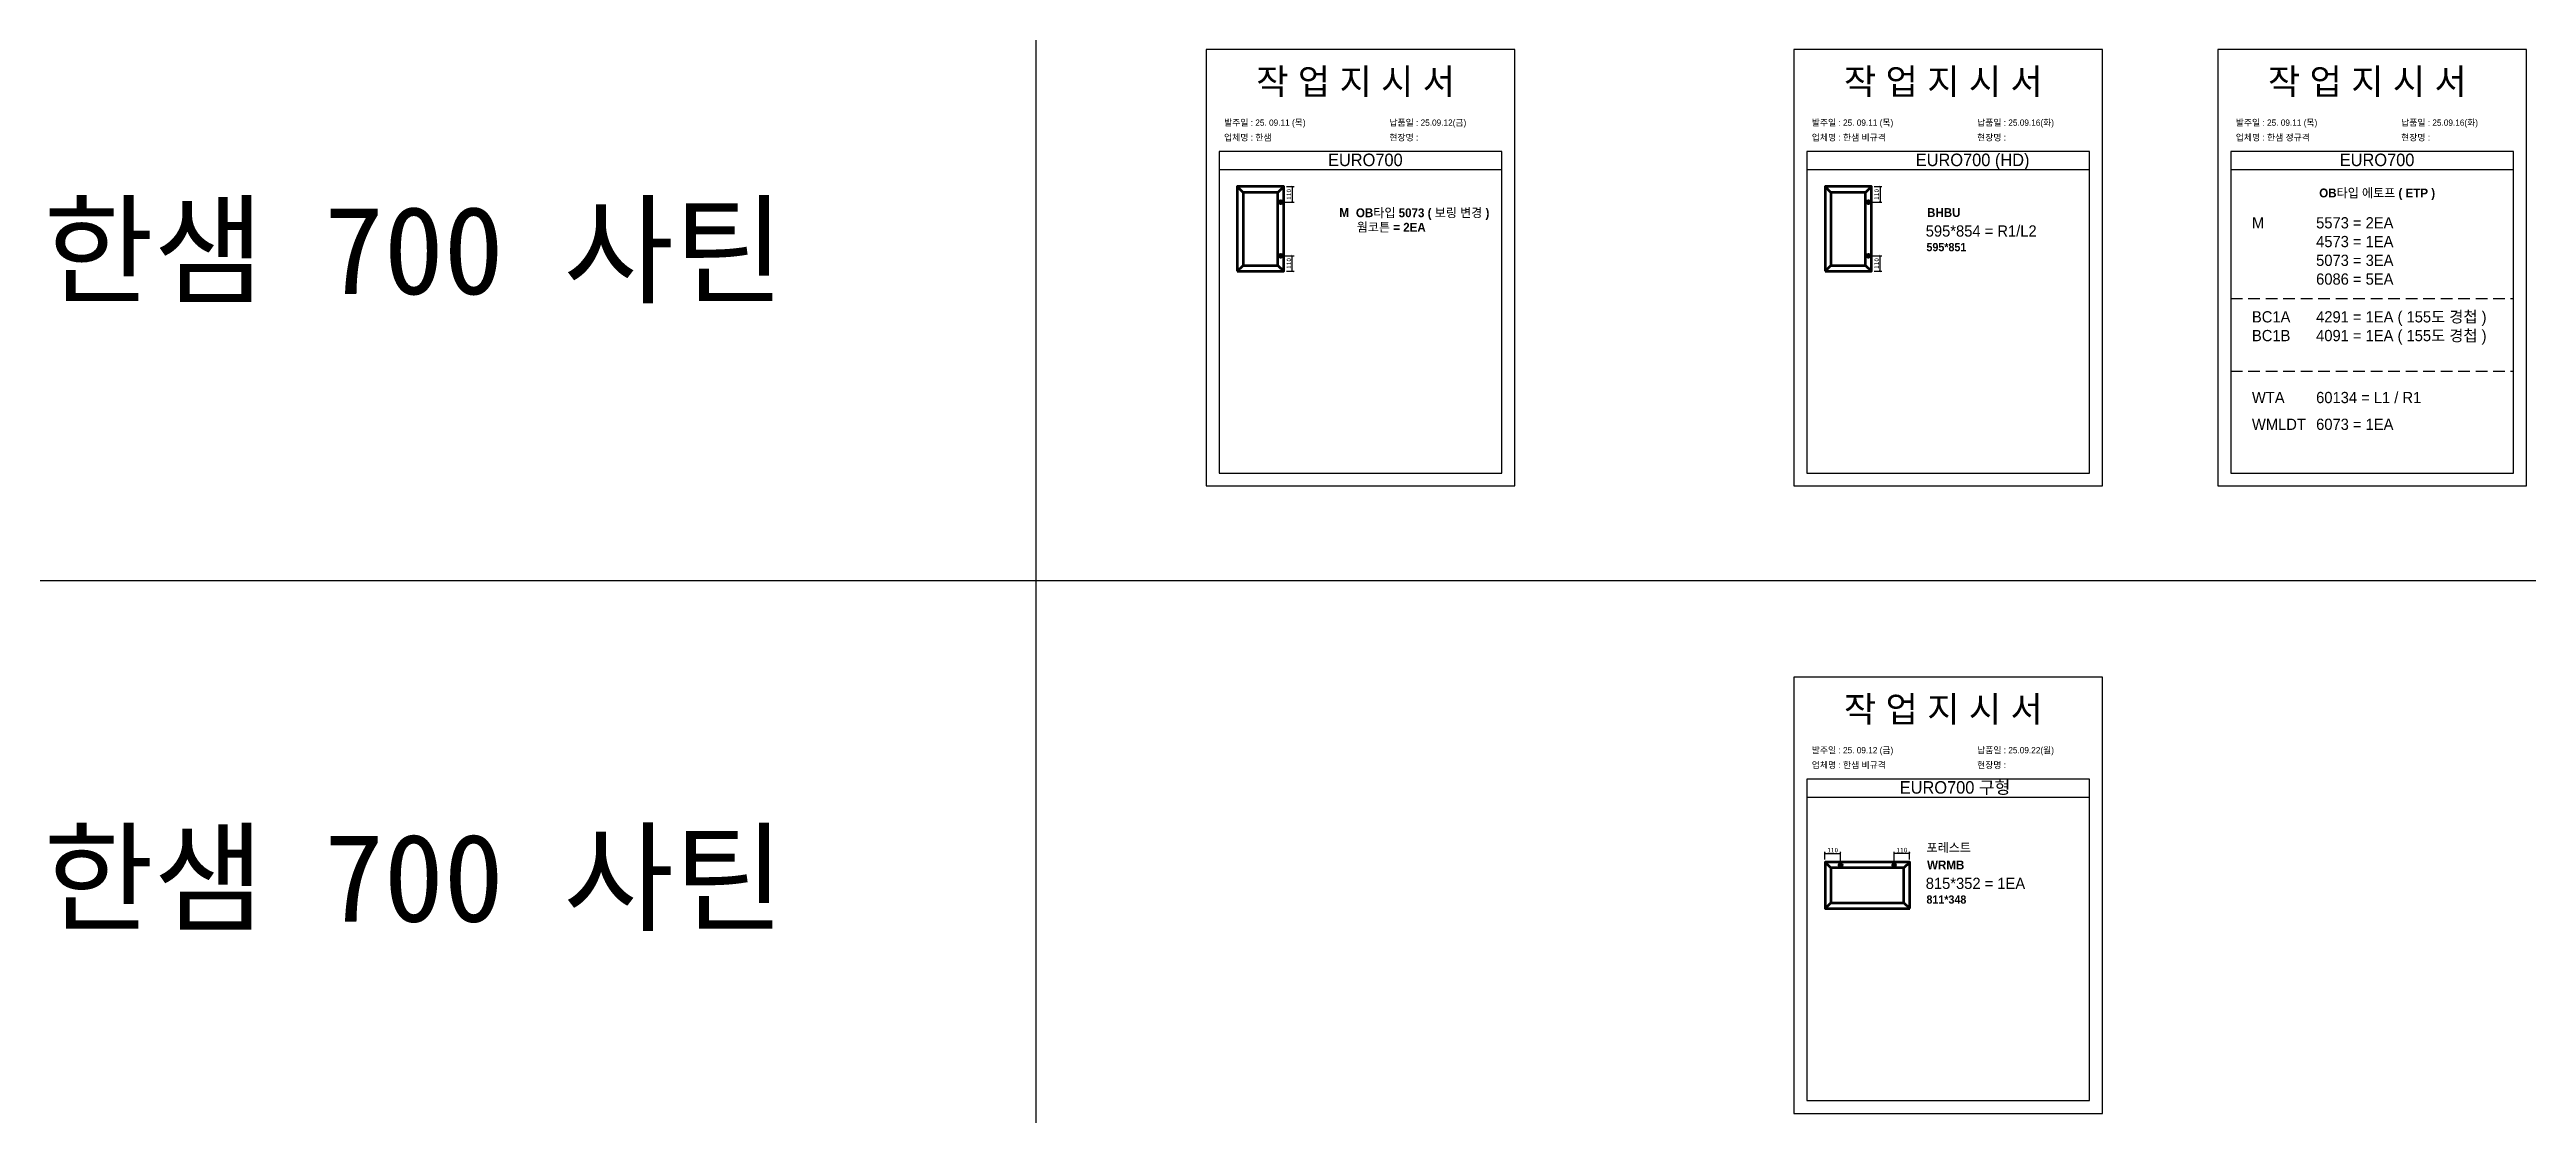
# Model space of a CAD drawing. Header units: millimetres. Extents: x -44117 to 256353, y -2095463 to 65325.
# Drawn here: x 104930 to 118415, y -309489 to -303696 of the extents above; entities that cross this region are included whole.
import ezdxf

# ---------------------------------------------------------------- set-up
doc = ezdxf.new("R2010")
doc.units = ezdxf.units.MM
doc.header["$LTSCALE"] = 10
doc.linetypes.add('HIDDEN', pattern=[9.525, 6.35, -3.175])
doc.layers.add('Layer1', color=7, linetype='Continuous', lineweight=70)
doc.styles.add('MtX_Gulim', font='')
doc.styles.get('MtX_Gulim').set_extended_font_data('Gulim', bold=True)
doc.dimstyles.new('ISO-25', dxfattribs={"dimtxt": 2.5, "dimasz": 2.5, "dimexe": 1, "dimexo": 1, "dimtad": 1, "dimtxsty": 'Standard', "dimblk": 'ARCHTICK', "dimcen": 2.5, "dimadec": 0, "dimazin": 0, "dimtfac": 1, "dimtmove": 0, "dimatfit": 3, "dimfxl": 0, "dimarcsym": 0})

msp = doc.modelspace()

# ---------------------------------------------------------------- texts
at = {"linetype": 'Continuous', "style": 'MtX_Gulim'}
for s, height, p in [('OB타입 에토프 ( ETP )', 48.1428372, (117286.92903, -304501.49252)), ('M', 48.14284, (111952.0134, -304608.0206)), ('OB타입 5073 ( 보링 변경 )', 48.1428372, (112042.27851, -304609.42403)), ('웜코튼 = 2EA', 48.142837, (112046.73955, -304688.24777)), ('BHBU ', 48.142837, (115151.83266, -304608.0206)), ('WRMB', 48.142837, (115151.83266, -308160.12709)), ('포레스트', 48.142837, (115149.02281, -308066.11278))]:
    msp.add_text(s, height=height, dxfattribs=at).set_placement(p)
at = {"color": 242, "linetype": 'Continuous', "true_color": 0xcd2027, "style": 'MtX_Gulim'}
for s, p in [('595*851', (115148.55509, -304794.49769)), ('811*348', (115148.55509, -308346.60419))]:
    msp.add_text(s, height=44.508282, dxfattribs=at).set_placement(p)
at = {"attachment_point": 1}
for s, width, gutter_width, heights, insert, char_height in [('{\\fGulim|b0|i0|c129|p50;작 업 지 시 서}', 3307.3198183, 12.5, [-155.84554], (111499.67498, -303800.63453), 140), ('{\\fGulim|b0|i0|c129|p50;작 업 지 시 서}', 3307.3198183, 12.5, [-155.84554], (114699.49425, -303800.63453), 140), ('{\\fGulim|b0|i0|c129|p50;작 업 지 시 서}', 3307.3198183, 12.5, [-155.84554], (117008.02239, -303800.63453), 140), ('{\\fGulim|b0|i0|c129|p50;발주일 : 25. 09.11 (목)}', 3307.3198183, 12.5, [34.50412], (111324.46563, -304077.35495), 34.3), ('{\\fGulim|b0|i0|c129|p50;납품일 : 25.09.12(금)}', 3307.3198183, 12.5, [37.67976], (112224.44361, -304077.35495), 34.3), ('{\\fGulim|b0|i0|c129|p50;발주일 : 25. 09.11 (목)}', 3307.3198183, 12.5, [34.50412], (114524.28489, -304077.35495), 34.3), ('{\\fGulim|b0|i0|c129|p50;납품일 : 25.09.16(화)}', 3307.3198183, 12.5, [37.67976], (115424.26288, -304077.35495), 34.3), ('{\\fGulim|b0|i0|c129|p50;발주일 : 25. 09.11 (목)}', 3307.3198183, 12.5, [34.50412], (116832.81304, -304077.35495), 34.3), ('{\\fGulim|b0|i0|c129|p50;납품일 : 25.09.16(화)}', 3307.3198183, 12.5, [37.67976], (117732.79102, -304077.35495), 34.3), ('{\\fGulim|b0|i0|c129|p50;업체명 : 한샘}', 3307.3198183, 12.5, [36.11279], (111324.46563, -304158.01113), 34.3), ('{\\fGulim|b0|i0|c129|p50;현장명 : }', 3307.3198183, 12.5, [-38.2735], (112224.44361, -304158.01113), 34.3), ('{\\fGulim|b0|i0|c129|p50;업체명 : 한샘 비규격}', 3307.3198183, 12.5, [36.11279], (114524.28489, -304158.01113), 34.3), ('{\\fGulim|b0|i0|c129|p50;현장명 : }', 3307.3198183, 12.5, [-38.2735], (115424.26288, -304158.01113), 34.3), ('{\\fGulim|b0|i0|c129|p50;업체명 : 한샘 정규격}', 3307.3198183, 12.5, [36.11279], (116832.81304, -304158.01113), 34.3), ('{\\fGulim|b0|i0|c129|p50;현장명 : }', 3307.3198183, 12.5, [-38.2735], (117732.79102, -304158.01113), 34.3), ('{\\fGulim|b0|i0|c129|p50;EURO700}', 6570.6870665, 24.83388, [71.74566], (111890.36146, -304263.11951), 68.1441707), ('{\\fGulim|b0|i0|c129|p50;EURO700 (HD)}', 6570.6870665, 24.83388, [71.74566], (115090.18072, -304263.11951), 68.1441707), ('{\\fGulim|b0|i0|c129|p50;EURO700}', 6570.6870665, 24.83388, [71.74566], (117398.70887, -304263.11951), 68.1441707), ('{\\f굴림|b0|i0|c129|p50;한샘} 700 {\\f굴림|b0|i0|c129|p50;사틴}', 5072.1082947, 2395.6482, [-533.35869], (104895.62473, -304548.98417), 479.1296392), ('{\\fGulim|b0|i0|c129|p50;M}', 17538.7820802, 306.25, [-62.88116], (116920.56464, -304609.18399), 61.25), ('{\\fGulim|b0|i0|c129|p50;5573 = 2EA\\P4573 = 1EA\\P5073 = 3EA\\P6086 = 5EA}', 17538.7820802, 306.25, [-369.62051], (117270.0346, -304609.18399), 61.25), ('{\\fGulim|b0|i0|c129|p50;595*854 = R1/L2}', 17538.7820802, 306.25, [-74.29927], (115144.62603, -304653.73156), 61.25), ('{\\fGulim|b0|i0|c129|p50;BC1A\\PBC1B}', 17538.7820802, 306.25, [-165.20917], (116920.56464, -305121.13504), 61.25), ('{\\fGulim|b0|i0|c129|p50;4291 = 1EA ( 155도 경첩 )\\P4091 = 1EA ( 155도 경첩 )}', 17538.7820802, 306.25, [-186.25111], (117270.0346, -305121.13504), 61.25), ('{\\fGulim|b0|i0|c129|p50;WTA}', 17538.7820802, 306.25, [-63.20739], (116920.56464, -305560.469), 61.25), ('{\\fGulim|b0|i0|c129|p50;60134 = L1 / R1}', 17538.7820802, 306.25, [-74.29927], (117270.0346, -305560.469), 61.25), ('{\\fGulim|b0|i0|c129|p50;WMLDT}', 17538.7820802, 306.25, [-62.96272], (116920.56464, -305706.291), 61.25), ('{\\fGulim|b0|i0|c129|p50;6073 = 1EA}', 17538.7820802, 306.25, [-63.12583], (117270.0346, -305706.291), 61.25), ('{\\fGulim|b0|i0|c129|p50;작 업 지 시 서}', 3307.3198183, 12.5, [-155.84554], (114699.49425, -307217.35235), 140), ('{\\fGulim|b0|i0|c129|p50;업체명 : 한샘 비규격}', 3307.3198183, 12.5, [36.11279], (114524.28489, -307574.72895), 34.3), ('{\\fGulim|b0|i0|c129|p50;발주일 : 25. 09.12 (금)}', 3307.3198183, 12.5, [34.50412], (114524.28489, -307494.07277), 34.3), ('{\\fGulim|b0|i0|c129|p50;현장명 : }', 3307.3198183, 12.5, [-38.2735], (115424.26288, -307574.72895), 34.3), ('{\\fGulim|b0|i0|c129|p50;납품일 : 25.09.22(월)}', 3307.3198183, 12.5, [37.67976], (115424.26288, -307494.07277), 34.3), ('{\\fGulim|b0|i0|c129|p50;EURO700 구형}', 6570.6870665, 24.83388, [71.74566], (115003.08509, -307679.83733), 68.1441707), ('{\\f굴림|b0|i0|c129|p50;한샘} 700 {\\f굴림|b0|i0|c129|p50;사틴}', 5072.1082947, 2395.6482, [-533.35869], (104895.62473, -307965.70199), 479.1296392), ('{\\fGulim|b0|i0|c129|p50;815*352 = 1EA}', 17538.7820802, 306.25, [-63.12583], (115144.62603, -308205.83805), 61.25)]:
    msp.add_mtext_dynamic_manual_height_columns(s, width=width, gutter_width=gutter_width, heights=heights, dxfattribs=dict(at, insert=insert, char_height=char_height))

# ---------------------------------------------------------------- blocks, each defined once
blk = doc.blocks.new('_ArchTick')
at = {"color": 0, "linetype": 'ByBlock', "const_width": 0.15}
blk.add_lwpolyline([(-0.5, -0.5), (0.5, 0.5)], dxfattribs=at)
blk = doc.blocks.new('*D3322')
at = {"color": 0, "lineweight": -2}
for p, q in [((114596, -308106), (114596, -308064)), ((114596, -308074), (114681, -308074)), ((114681, -308122), (114681, -308064))]:
    blk.add_line(p, q, dxfattribs=at)
at = {"layer": 'Defpoints', "color": 0}
for p in [(114596, -308121), (114681, -308074), (114681, -308137)]:
    blk.add_point(p, dxfattribs=at)
at = {"color": 0, "lineweight": -2, "xscale": 10, "yscale": 10, "zscale": 10, "rotation": 180}
blk.add_blockref('_ArchTick', (114596, -308074), dxfattribs=at)
at = {"color": 0, "lineweight": -2, "xscale": 10, "yscale": 10, "zscale": 10}
blk.add_blockref('_ArchTick', (114681, -308074), dxfattribs=at)
at = {"color": 0, "insert": (114638, -308055), "char_height": 25, "attachment_point": 5}
blk.add_mtext('110', dxfattribs=at)
blk = doc.blocks.new('*D3323')
at = {"color": 0, "lineweight": -2}
for p, q in [((114973, -308122), (114973, -308064)), ((115057, -308074), (114973, -308074)), ((115057, -308106), (115057, -308064))]:
    blk.add_line(p, q, dxfattribs=at)
at = {"layer": 'Defpoints', "color": 0}
for p in [(114973, -308074), (114973, -308137), (115057, -308121)]:
    blk.add_point(p, dxfattribs=at)
at = {"color": 0, "lineweight": -2, "xscale": 10, "yscale": 10, "zscale": 10, "rotation": 180}
blk.add_blockref('_ArchTick', (114973, -308074), dxfattribs=at)
at = {"color": 0, "lineweight": -2, "xscale": 10, "yscale": 10, "zscale": 10}
blk.add_blockref('_ArchTick', (115057, -308074), dxfattribs=at)
at = {"color": 0, "insert": (115015, -308055), "char_height": 25, "attachment_point": 5}
blk.add_mtext('110', dxfattribs=at)
blk = doc.blocks.new('*D3318')
at = {"color": 0, "lineweight": -2}
for p, q in [((111664, -304443), (111706, -304443)), ((111696, -304443), (111696, -304527)), ((111648, -304527), (111706, -304527))]:
    blk.add_line(p, q, dxfattribs=at)
at = {"layer": 'Defpoints', "color": 0}
for p in [(111649, -304443), (111633, -304527), (111696, -304527)]:
    blk.add_point(p, dxfattribs=at)
at = {"color": 0, "lineweight": -2, "xscale": 10, "yscale": 10, "zscale": 10}
for p, rotation in [((111696, -304443), 90), ((111696, -304527), 270)]:
    blk.add_blockref('_ArchTick', p, dxfattribs=dict(at, rotation=rotation))
at = {"color": 0, "insert": (111677, -304485), "char_height": 25, "attachment_point": 5, "rotation": 90}
blk.add_mtext('110', dxfattribs=at)
blk = doc.blocks.new('*D3319')
at = {"color": 0, "lineweight": -2}
for p, q in [((111648, -304819), (111706, -304819)), ((111664, -304904), (111706, -304904)), ((111696, -304904), (111696, -304819))]:
    blk.add_line(p, q, dxfattribs=at)
at = {"layer": 'Defpoints', "color": 0}
for p in [(111633, -304819), (111649, -304904), (111696, -304819)]:
    blk.add_point(p, dxfattribs=at)
at = {"color": 0, "lineweight": -2, "xscale": 10, "yscale": 10, "zscale": 10}
for p, rotation in [((111696, -304819), 90), ((111696, -304904), 270)]:
    blk.add_blockref('_ArchTick', p, dxfattribs=dict(at, rotation=rotation))
at = {"color": 0, "insert": (111677, -304861), "char_height": 25, "attachment_point": 5, "rotation": 90}
blk.add_mtext('110', dxfattribs=at)
blk = doc.blocks.new('*D3320')
at = {"color": 0, "lineweight": -2}
for p, q in [((114864, -304443), (114906, -304443)), ((114896, -304443), (114896, -304527)), ((114848, -304527), (114906, -304527))]:
    blk.add_line(p, q, dxfattribs=at)
at = {"layer": 'Defpoints', "color": 0}
for p in [(114849, -304443), (114833, -304527), (114896, -304527)]:
    blk.add_point(p, dxfattribs=at)
at = {"color": 0, "lineweight": -2, "xscale": 10, "yscale": 10, "zscale": 10}
for p, rotation in [((114896, -304443), 90), ((114896, -304527), 270)]:
    blk.add_blockref('_ArchTick', p, dxfattribs=dict(at, rotation=rotation))
at = {"color": 0, "insert": (114877, -304485), "char_height": 25, "attachment_point": 5, "rotation": 90}
blk.add_mtext('110', dxfattribs=at)
blk = doc.blocks.new('*D3321')
at = {"color": 0, "lineweight": -2}
for p, q in [((114848, -304819), (114906, -304819)), ((114864, -304904), (114906, -304904)), ((114896, -304904), (114896, -304819))]:
    blk.add_line(p, q, dxfattribs=at)
at = {"layer": 'Defpoints', "color": 0}
for p in [(114833, -304819), (114849, -304904), (114896, -304819)]:
    blk.add_point(p, dxfattribs=at)
at = {"color": 0, "lineweight": -2, "xscale": 10, "yscale": 10, "zscale": 10}
for p, rotation in [((114896, -304819), 90), ((114896, -304904), 270)]:
    blk.add_blockref('_ArchTick', p, dxfattribs=dict(at, rotation=rotation))
at = {"color": 0, "insert": (114877, -304861), "char_height": 25, "attachment_point": 5, "rotation": 90}
blk.add_mtext('110', dxfattribs=at)

# ---------------------------------------------------------------- dimensions: what is measured, and where the dimension line sits
for base, p1, p2, angle, picture, middle in [((111695.95014, -304527.10391), (111648.85131, -304442.59279), (111632.73545, -304527.10391), 90, '*D3318', (111677.20014, -304484.84835)), ((114895.76941, -304527.10391), (114848.67057, -304442.59279), (114832.55471, -304527.10391), 90, '*D3320', (114877.01941, -304484.84835)), ((111695.95014, -304819.20332), (111648.85131, -304903.71443), (111632.73545, -304819.20332), 270, '*D3319', (111677.20014, -304861.45887)), ((114895.76941, -304819.20332), (114848.67057, -304903.71443), (114832.55471, -304819.20332), 270, '*D3321', (114877.01941, -304861.45887)), ((114680.735, -308073.97327), (114596.22389, -308121.07211), (114680.735, -308137.18797), 180, '*D3322', (114638.47945, -308055.22327))]:
    dim = msp.add_linear_dim(base=base, p1=p1, p2=p2, angle=angle, text='110', dimstyle='ISO-25', override={"dimscale": 10, "dimasz": 1, "dimexo": 1.5, "dimtxsty": 'Standard'})
    dim.commit()
    dim.dimension.update_dxf_attribs({"geometry": picture, "text_midpoint": middle})
dim = msp.add_linear_dim(base=(114972.83441, -308073.97327), p1=(115057.34553, -308121.07211), p2=(114972.83441, -308137.18797), text='110', dimstyle='ISO-25', override={"dimscale": 10, "dimasz": 1, "dimexo": 1.5, "dimtxsty": 'Standard'})
dim.commit()
dim.dimension.update_dxf_attribs({"geometry": '*D3323', "text_midpoint": (115015.08997, -308055.22327)})

# ---------------------------------------------------------------- linework, layer by layer
for p, q in [((112836.86838, -304251.64174), (111296.86838, -304251.64174)), ((112836.86838, -304351.64174), (111296.86838, -304351.64174)), ((116036.68764, -304251.64174), (114496.68764, -304251.64174)), ((116036.68764, -304351.64174), (114496.68764, -304351.64174)), ((118345.21579, -304251.64174), (116805.21579, -304251.64174)), ((118345.21579, -304351.64174), (116805.21579, -304351.64174)), ((116036.68764, -307668.35956), (114496.68764, -307668.35956)), ((116036.68764, -307768.35956), (114496.68764, -307768.35956))]:
    msp.add_line(p, q)
at = {"linetype": 'HIDDEN'}
for p, q in [((116805.21579, -305051.53014), (118345.21579, -305051.53014)), ((116805.21579, -305446.99654), (118345.21579, -305446.99654))]:
    msp.add_line(p, q, dxfattribs=at)
at = {"color": 1}
msp.add_line((104015.69829, -306587.04203), (196284.84516, -306587.04203), dxfattribs=at)
msp.add_line((104015.69829, -306587.04203), (196284.84516, -306587.04203), dxfattribs=at)
for p in [(110300.49669, 21924.9366), (110300.49669, 14161.07811), (110300.49669, 18584.38997), (110300.49669, 10820.53148), (110300.49669, 18627.87121), (110300.49669, 10864.01272), (110300.49669, 15287.32457), (110300.49669, 7523.46608), (110300.49669, 3746.75115), (110300.49669, 21924.9366), (110300.49669, 14161.07811), (110300.49669, 18584.38997), (110300.49669, 10820.53148), (110300.49669, 18627.87121), (110300.49669, 10864.01272), (110300.49669, 15287.32457), (110300.49669, 7523.46608), (110300.49669, 3746.75115), (110300.49669, 21924.9366), (110300.49669, 14161.07811), (110300.49669, 18584.38997), (110300.49669, 10820.53148), (110300.49669, 18627.87121), (110300.49669, 10864.01272), (110300.49669, 15287.32457), (110300.49669, 7523.46608), (110300.49669, 3746.75115), (110300.49669, 21924.9366), (110300.49669, 14161.07811), (110300.49669, 18584.38997), (110300.49669, 10820.53148), (110300.49669, 18627.87121), (110300.49669, 10864.01272), (110300.49669, 15287.32457), (110300.49669, 7523.46608), (110300.49669, 3746.75115), (110300.49669, 21924.9366), (110300.49669, 14161.07811), (110300.49669, 18584.38997), (110300.49669, 10820.53148), (110300.49669, 18627.87121), (110300.49669, 10864.01272), (110300.49669, 15287.32457), (110300.49669, 7523.46608), (110300.49669, 3746.75115), (110300.49669, 21924.9366), (110300.49669, 14161.07811), (110300.49669, 18584.38997), (110300.49669, 10820.53148), (110300.49669, 18627.87121), (110300.49669, 10864.01272), (110300.49669, 15287.32457), (110300.49669, 7523.46608), (110300.49669, 3746.75115), (110300.49669, 21924.9366), (110300.49669, 14161.07811), (110300.49669, 18584.38997), (110300.49669, 10820.53148), (110300.49669, 18627.87121), (110300.49669, 10864.01272), (110300.49669, 15287.32457), (110300.49669, 7523.46608), (110300.49669, 3746.75115), (110300.49669, 21924.9366), (110300.49669, 14161.07811), (110300.49669, 18584.38997), (110300.49669, 10820.53148), (110300.49669, 18627.87121), (110300.49669, 10864.01272), (110300.49669, 15287.32457), (110300.49669, 7523.46608), (110300.49669, 3746.75115), (110300.49669, 21924.9366), (110300.49669, 14161.07811), (110300.49669, 18584.38997), (110300.49669, 10820.53148), (110300.49669, 18627.87121), (110300.49669, 10864.01272), (110300.49669, 15287.32457), (110300.49669, 7523.46608), (110300.49669, 3746.75115), (110300.49669, 21924.9366), (110300.49669, 14161.07811), (110300.49669, 18584.38997), (110300.49669, 10820.53148), (110300.49669, 18627.87121), (110300.49669, 10864.01272), (110300.49669, 15287.32457), (110300.49669, 7523.46608), (110300.49669, 3746.75115), (110300.49669, 12702.87182), (110300.49669, 4939.01333), (110300.49669, 9362.32519), (110300.49669, 1598.4667), (110300.49669, 9405.80642), (110300.49669, 1641.94794), (110300.49669, 6065.25979), (110300.49669, -1698.5987), (110300.49669, -5475.31363), (110300.49669, 12702.87182), (110300.49669, 4939.01333), (110300.49669, 9362.32519), (110300.49669, 1598.4667), (110300.49669, 9405.80642), (110300.49669, 1641.94794), (110300.49669, 6065.25979), (110300.49669, -1698.5987), (110300.49669, -5475.31363), (110300.49669, 12702.87182), (110300.49669, 4939.01333), (110300.49669, 9362.32519), (110300.49669, 1598.4667), (110300.49669, 9405.80642), (110300.49669, 1641.94794), (110300.49669, 6065.25979), (110300.49669, -1698.5987), (110300.49669, -5475.31363), (110300.49669, 12702.87182), (110300.49669, 4939.01333), (110300.49669, 9362.32519), (110300.49669, 1598.4667), (110300.49669, 9405.80642), (110300.49669, 1641.94794), (110300.49669, 6065.25979), (110300.49669, -1698.5987), (110300.49669, -5475.31363), (110300.49669, 12702.87182), (110300.49669, 4939.01333), (110300.49669, 9362.32519), (110300.49669, 1598.4667), (110300.49669, 9405.80642), (110300.49669, 1641.94794), (110300.49669, 6065.25979), (110300.49669, -1698.5987), (110300.49669, -5475.31363)]:
    msp.add_xline(p, (0, 1), dxfattribs=at)
for points in [[(111226.86838, -306072.47202), (112906.86838, -306072.47202), (112906.86838, -303696.47202), (111226.86838, -303696.47202)], [(114426.68764, -306072.47202), (116106.68764, -306072.47202), (116106.68764, -303696.47202), (114426.68764, -303696.47202)], [(116735.21579, -306072.47202), (118415.21579, -306072.47202), (118415.21579, -303696.47202), (116735.21579, -303696.47202)], [(114426.68764, -309489.18984), (116106.68764, -309489.18984), (116106.68764, -307113.18984), (114426.68764, -307113.18984)]]:
    msp.add_lwpolyline(points, close=True)
for points in [[(111296.86838, -304251.64174), (111296.86838, -306002.47202), (112836.86838, -306002.47202), (112836.86838, -304251.64174)], [(114496.68764, -304251.64174), (114496.68764, -306002.47202), (116036.68764, -306002.47202), (116036.68764, -304251.64174)], [(116805.21579, -304251.64174), (116805.21579, -306002.47202), (118345.21579, -306002.47202), (118345.21579, -304251.64174)], [(114496.68764, -307668.35956), (114496.68764, -309419.18984), (116036.68764, -309419.18984), (116036.68764, -307668.35956)]]:
    msp.add_lwpolyline(points)
at = {"layer": 'Layer1'}
for p, q in [((111427.96046, -304474.14863), (111396.40462, -304442.59279)), ((111617.29547, -304474.14863), (111648.85131, -304442.59279)), ((114627.77972, -304474.14863), (114596.22389, -304442.59279)), ((114817.11474, -304474.14863), (114848.67057, -304442.59279)), ((111632.73545, -304513.98737), (111632.73545, -304540.22044)), ((114832.55471, -304513.98737), (114832.55471, -304540.22044)), ((111396.40462, -304903.71443), (111427.96046, -304872.1586)), ((111648.85131, -304903.71443), (111617.29547, -304872.1586)), ((111617.29547, -304872.1586), (111648.85131, -304903.71443)), ((111632.73545, -304832.31986), (111632.73545, -304806.08678)), ((114596.22389, -304903.71443), (114627.77972, -304872.1586)), ((114848.67057, -304903.71443), (114817.11474, -304872.1586)), ((114817.11474, -304872.1586), (114848.67057, -304903.71443)), ((114832.55471, -304832.31986), (114832.55471, -304806.08678)), ((114627.77972, -308152.62794), (114596.22389, -308121.07211)), ((114667.61846, -308137.18797), (114693.85154, -308137.18797)), ((114985.95095, -308137.18797), (114959.71788, -308137.18797)), ((115057.34553, -308121.07211), (115025.78969, -308152.62794)), ((115025.78969, -308152.62794), (115057.34553, -308121.07211)), ((114627.77972, -308341.96296), (114596.22389, -308373.51879)), ((115057.34553, -308373.51879), (115025.78969, -308341.96296))]:
    msp.add_line(p, q, dxfattribs=at)
for points in [[(111396.40462, -304903.71443), (111648.85131, -304903.71443), (111648.85131, -304442.59279), (111396.40462, -304442.59279)], [(111427.96046, -304872.1586), (111617.29547, -304872.1586), (111617.29547, -304474.14863), (111427.96046, -304474.14863)], [(114596.22389, -304903.71443), (114848.67057, -304903.71443), (114848.67057, -304442.59279), (114596.22389, -304442.59279)], [(114627.77972, -304872.1586), (114817.11474, -304872.1586), (114817.11474, -304474.14863), (114627.77972, -304474.14863)], [(111645.85198, -304527.10391), (111619.61891, -304527.10391)], [(114845.67125, -304527.10391), (114819.43817, -304527.10391)], [(111645.85198, -304819.20332), (111619.61891, -304819.20332)], [(114845.67125, -304819.20332), (114819.43817, -304819.20332)], [(115057.34553, -308373.51879), (115057.34553, -308121.07211), (114596.22389, -308121.07211), (114596.22389, -308373.51879)], [(114680.735, -308124.07143), (114680.735, -308150.30451)], [(114972.83441, -308124.07143), (114972.83441, -308150.30451)], [(115025.78969, -308341.96296), (115025.78969, -308152.62794), (114627.77972, -308152.62794), (114627.77972, -308341.96296)]]:
    msp.add_lwpolyline(points, close=True, dxfattribs=at)
for centre in [(111632.73545, -304527.10391), (114832.55471, -304527.10391), (111632.73545, -304819.20332), (114832.55471, -304819.20332), (114680.735, -308137.18797), (114972.83441, -308137.18797)]:
    msp.add_circle(centre, 8.74436, dxfattribs=at)

msp.set_redraw_order([(e.dxf.handle, doc.entitydb.next_handle()) for e in msp.query("TEXT MTEXT ATTDEF DIMENSION ARC_DIMENSION")])  # texts and dimensions are drawn at this point

doc.saveas('drawing.dxf')
